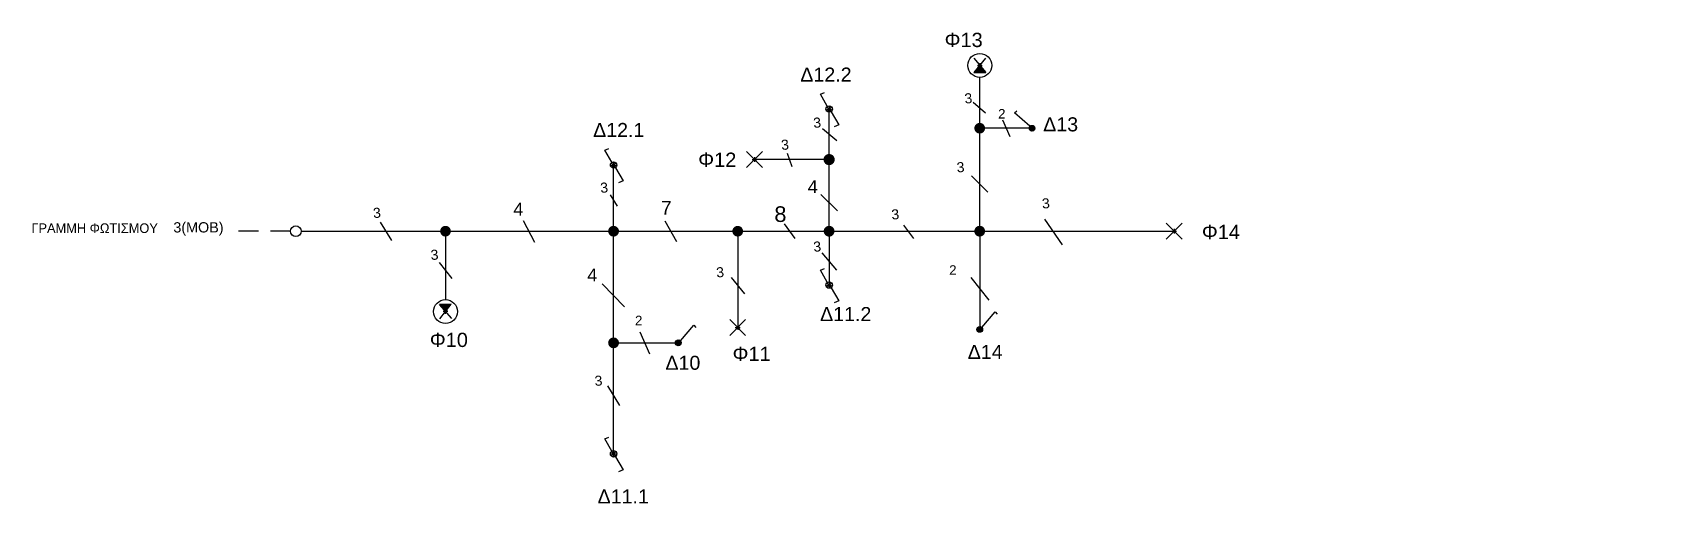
# Model space of a CAD drawing. Header units: millimetres. Extents: x 7471872 to 14943722, y 8344308 to 16688757.
# Drawn here: x 7471903.57 to 7471923.98, y 8344377.51 to 8344383.42 of the extents above; entities that cross this region are included whole.
import ezdxf

# ---------------------------------------------------------------- set-up
doc = ezdxf.new("R2010")
doc.units = ezdxf.units.MM
for name, color, linetype in [('BUILD_FL001_USER', 2, 'Continuous'), ('HLEK-SYMBOL', 1, 'Continuous'), ('TOUCH_POINTS', 7, 'Continuous')]:
    doc.layers.add(name, color=color, linetype=linetype)
doc.styles.get("Standard").update_dxf_attribs({"font": 'arial.ttf'})
doc.styles.add('W4MS1', font='W4MS1.shx')

msp = doc.modelspace()

# ---------------------------------------------------------------- texts
for s, height, p in [('Φ13', 0.179, (7471915.011, 8344383.237)), ('Δ12.2', 0.176, (7471913.201, 8344382.804)), ('2', 0.119, (7471915.682, 8344382.341)), ('Δ12.1', 0.176, (7471910.602, 8344382.109)), ('Δ13', 0.176, (7471916.248, 8344382.18)), ('Φ12', 0.179, (7471911.92, 8344381.735)), ('4', 0.162, (7471913.294, 8344381.405)), ('4', 0.162, (7471909.6, 8344381.123)), ('7', 0.172, (7471911.453, 8344381.135)), ('8', 0.196, (7471912.875, 8344381.044)), ('3(ΜΟΒ)', 0.1288, (7471905.336, 8344380.912)), ('Φ14', 0.179, (7471918.238, 8344380.829)), ('4', 0.162, (7471910.528, 8344380.298)), ('2', 0.119, (7471915.068, 8344380.382)), ('Δ11.2', 0.176, (7471913.449, 8344379.801)), ('2', 0.119, (7471911.127, 8344379.749)), ('Φ10', 0.179, (7471908.553, 8344379.476)), ('Δ10', 0.176, (7471911.509, 8344379.19)), ('Φ11', 0.179, (7471912.351, 8344379.3)), ('Δ14', 0.176, (7471915.301, 8344379.327)), ('Δ11.1', 0.176, (7471910.658, 8344377.514))]:
    msp.add_text(s, height=height).set_placement(p)
for p in [(7471915.265, 8344382.528), (7471913.368, 8344382.223), (7471912.965, 8344381.946), (7471915.167, 8344381.664), (7471910.696, 8344381.408), (7471916.237, 8344381.211), (7471907.846, 8344381.092), (7471914.348, 8344381.073), (7471913.369, 8344380.669), (7471908.568, 8344380.566), (7471912.151, 8344380.347), (7471910.625, 8344378.987)]:
    msp.add_text('3', height=0.126, rotation=4.5389).set_placement(p)
at = {"layer": 'BUILD_FL001_USER', "color": 0, "style": 'W4MS1'}
msp.add_text('ΓΡΑΜΜΗ ΦΩΤΙΣΜΟΥ ', height=0.12, dxfattribs=at).set_placement((7471903.556, 8344380.906))

# ---------------------------------------------------------------- blocks, each defined once
blk = doc.blocks.new('TPOINT')
at = {"layer": 'TOUCH_POINTS'}
for p, q in [((-0.03, 0), (0.03, 0)), ((0.021, -0.021), (-0.021, 0.021)), ((-0.021, -0.021), (0.021, 0.021)), ((0, 0.03), (0, -0.03))]:
    blk.add_line(p, q, dxfattribs=at)
blk.add_point((0, 0), dxfattribs=at)
blk = doc.blocks.new('*X12')
at = {"color": 0}
for p, q in [((10.342, 4.006), (10.418, 4.083)), ((10.355, 4.033), (10.412, 4.09)), ((10.356, 4.006), (10.425, 4.075)), ((10.37, 4.006), (10.431, 4.067)), ((10.384, 4.006), (10.437, 4.059)), ((10.398, 4.006), (10.444, 4.052)), ((10.412, 4.006), (10.45, 4.044)), ((10.426, 4.006), (10.457, 4.036)), ((10.441, 4.006), (10.463, 4.029)), ((10.455, 4.006), (10.47, 4.021)), ((10.469, 4.006), (10.476, 4.013))]:
    blk.add_line(p, q, dxfattribs=at)
blk = doc.blocks.new('gJ6_a53')
at = {"layer": 'HLEK-SYMBOL', "color": 0, "linetype": 'Continuous'}
for p, q in [((0.075, 0.09), (-0.075, -0.09)), ((-0.075, 0.09), (0.075, -0.09)), ((-0.075, -0.09), (0.075, -0.09))]:
    blk.add_line(p, q, dxfattribs=at)
blk.add_circle((0, 0), 0.15, dxfattribs=at)
for name, p in [('TPOINT', (0, 0)), ('*X12', (-10.407, -4.096))]:
    blk.add_blockref(name, p)
blk = doc.blocks.new('gJ6_a55')
at = {"layer": 'HLEK-SYMBOL', "color": 0, "linetype": 'Continuous'}
for p, q in [((0.1, 0.1), (-0.1, -0.1)), ((-0.1, 0.1), (0.1, -0.1))]:
    blk.add_line(p, q, dxfattribs=at)
blk.add_blockref('TPOINT', (0, 0))
blk = doc.blocks.new('gJ6_a3')
at = {"linetype": 'Continuous'}
for p, q in [((-0.111, 0.187), (-0.059, 0.209)), ((-0.024, 0.034), (-0.111, 0.187)), ((0.023, -0.035), (0.12, -0.2)), ((0.12, -0.2), (0.061, -0.224))]:
    blk.add_line(p, q, dxfattribs=at)
blk.add_circle((0, 0), 0.0405, dxfattribs=at)
blk.add_blockref('TPOINT', (0, -0.001))
blk = doc.blocks.new('*X16')
at = {"color": 0}
for p, q in [((6.674, 10.842), (6.715, 10.882)), ((6.674, 10.851), (6.705, 10.882)), ((6.676, 10.834), (6.722, 10.88)), ((6.679, 10.828), (6.729, 10.877)), ((6.68, 10.866), (6.69, 10.876)), ((6.683, 10.822), (6.734, 10.873)), ((6.688, 10.818), (6.738, 10.868)), ((6.694, 10.814), (6.742, 10.862)), ((6.701, 10.812), (6.745, 10.855)), ((6.709, 10.81), (6.746, 10.847)), ((6.72, 10.812), (6.744, 10.836))]:
    blk.add_line(p, q, dxfattribs=at)
blk = doc.blocks.new('gJ6_a5')
at = {"linetype": 'Continuous'}
for p, q in [((-0.222, 0.195), (-0.193, 0.22)), ((-0.026, 0.026), (-0.222, 0.195))]:
    blk.add_line(p, q, dxfattribs=at)
blk.add_circle((-0.001, 0), 0.0359, dxfattribs=at)
for name, p in [('*X16', (-6.711, -10.846)), ('TPOINT', (0, 0))]:
    blk.add_blockref(name, p)

# ---------------------------------------------------------------- hatches: boundary and pattern name
at = {"true_color": 0x000000}
h = msp.add_hatch(dxfattribs=at)
h.set_pattern_fill('ANGLE', color=18)
h.set_pattern_definition([(0, (-0.0007, -0.857), (0, 6.985), [5.08, -1.905]), (90, (-0.0007, -0.857), (-6.985, 4e-16), [5.08, -1.905])])
h.paths.add_polyline_path([(7471923.947, 8344379.47), (7471923.918, 8344379.47), (7471923.918, 8344379.373), (7471923.947, 8344379.373)])
h.paths.add_polyline_path([(7471923.978, 8344379.47), (7471923.947, 8344379.47), (7471923.947, 8344379.373), (7471923.978, 8344379.373)])

# ---------------------------------------------------------------- linework, layer by layer
for p, q in [((7471915.451, 8344382.219), (7471915.451, 8344382.856)), ((7471913.562, 8344381.826), (7471913.562, 8344382.461)), ((7471915.371, 8344382.546), (7471915.523, 8344382.414)), ((7471913.479, 8344382.217), (7471913.659, 8344382.065)), ((7471915.451, 8344381.612), (7471915.451, 8344382.219)), ((7471916.108, 8344382.219), (7471915.451, 8344382.219)), ((7471915.735, 8344382.325), (7471915.829, 8344382.114)), ((7471910.858, 8344380.928), (7471910.858, 8344381.758)), ((7471913.562, 8344381.826), (7471912.625, 8344381.826)), ((7471913.035, 8344381.908), (7471913.093, 8344381.74)), ((7471913.562, 8344380.928), (7471913.562, 8344381.826)), ((7471915.35, 8344381.624), (7471915.553, 8344381.417)), ((7471915.451, 8344380.928), (7471915.451, 8344381.612)), ((7471910.814, 8344381.385), (7471910.902, 8344381.242)), ((7471913.457, 8344381.389), (7471913.667, 8344381.182)), ((7471907.932, 8344381.042), (7471908.074, 8344380.813)), ((7471909.725, 8344381.064), (7471909.867, 8344380.792)), ((7471911.5, 8344381.058), (7471911.649, 8344380.798)), ((7471912.999, 8344381.019), (7471913.133, 8344380.837)), ((7471914.495, 8344381.005), (7471914.619, 8344380.838)), ((7471916.262, 8344381.08), (7471916.484, 8344380.757)), ((7471906.404, 8344380.928), (7471906.154, 8344380.928)), ((7471906.805, 8344380.928), (7471906.555, 8344380.928)), ((7471906.939, 8344380.928), (7471909.479, 8344380.928)), ((7471908.75, 8344380.928), (7471908.75, 8344380.07)), ((7471909.479, 8344380.928), (7471910.858, 8344380.928)), ((7471910.858, 8344380.928), (7471912.415, 8344380.928)), ((7471910.858, 8344378.136), (7471910.858, 8344380.928)), ((7471912.415, 8344380.928), (7471913.726, 8344380.928)), ((7471912.415, 8344380.928), (7471912.415, 8344379.721)), ((7471913.562, 8344380.928), (7471913.562, 8344380.252)), ((7471913.726, 8344380.928), (7471915.451, 8344380.928)), ((7471915.451, 8344380.928), (7471917.891, 8344380.928)), ((7471915.451, 8344380.928), (7471915.451, 8344379.695)), ((7471908.669, 8344380.537), (7471908.83, 8344380.333)), ((7471913.471, 8344380.657), (7471913.653, 8344380.441)), ((7471912.332, 8344380.349), (7471912.499, 8344380.143)), ((7471915.338, 8344380.349), (7471915.564, 8344380.065)), ((7471910.716, 8344380.269), (7471910.995, 8344379.978)), ((7471910.858, 8344379.528), (7471911.67, 8344379.528)), ((7471911.187, 8344379.667), (7471911.31, 8344379.389)), ((7471910.784, 8344378.988), (7471910.932, 8344378.744))]:
    msp.add_line(p, q)
for points, const_width in [([(7471915.451, 8344382.186, 1), (7471915.451, 8344382.253, 1)], 0.0674), ([(7471913.527, 8344381.826, 1), (7471913.597, 8344381.826, 1)], 0.0706), ([(7471908.716, 8344380.928, 1), (7471908.783, 8344380.928, 1)], 0.0674), ([(7471910.824, 8344380.928, 1), (7471910.892, 8344380.928, 1)], 0.0674), ([(7471912.382, 8344380.928, 1), (7471912.449, 8344380.928, 1)], 0.0674), ([(7471913.528, 8344380.928, 1), (7471913.596, 8344380.928, 1)], 0.0674), ([(7471915.451, 8344380.962, 1), (7471915.451, 8344380.894, 1)], 0.0674), ([(7471910.824, 8344379.528, 1), (7471910.892, 8344379.528, 1)], 0.0674)]:
    msp.add_lwpolyline(points, format="xyb", close=True, dxfattribs=dict(const_width=const_width))
at = {"layer": 'BUILD_FL001_USER', "color": 0}
msp.add_circle((7471906.872, 8344380.928), 0.0674, dxfattribs=at)

# ---------------------------------------------------------------- block references
at = {"color": 0}
for p, rotation in [((7471915.452, 8344383.007), 0.7889843394655536), ((7471908.75, 8344379.92), 181.5779698787204)]:
    msp.add_blockref('gJ6_a53', p, dxfattribs=dict(at, rotation=rotation))
at = {"color": 7}
for name, p in [('gJ6_a3', (7471913.563, 8344382.46)), ('gJ6_a5', (7471916.108, 8344382.219)), ('gJ6_a3', (7471910.859, 8344381.758)), ('gJ6_a3', (7471913.563, 8344380.253)), ('gJ6_a3', (7471910.859, 8344378.136))]:
    msp.add_blockref(name, p, dxfattribs=at)
at = {"color": 0}
for p in [(7471912.625, 8344381.826), (7471917.891, 8344380.928), (7471912.415, 8344379.721)]:
    msp.add_blockref('gJ6_a55', p, dxfattribs=at)
at = {"color": 7, "rotation": 270}
for p in [(7471915.452, 8344379.695), (7471911.67, 8344379.527)]:
    msp.add_blockref('gJ6_a5', p, dxfattribs=at)

msp.set_redraw_order([(e.dxf.handle, doc.entitydb.next_handle()) for e in msp.query("TEXT MTEXT ATTDEF DIMENSION ARC_DIMENSION")])  # texts and dimensions are drawn at this point

doc.saveas('drawing.dxf')
